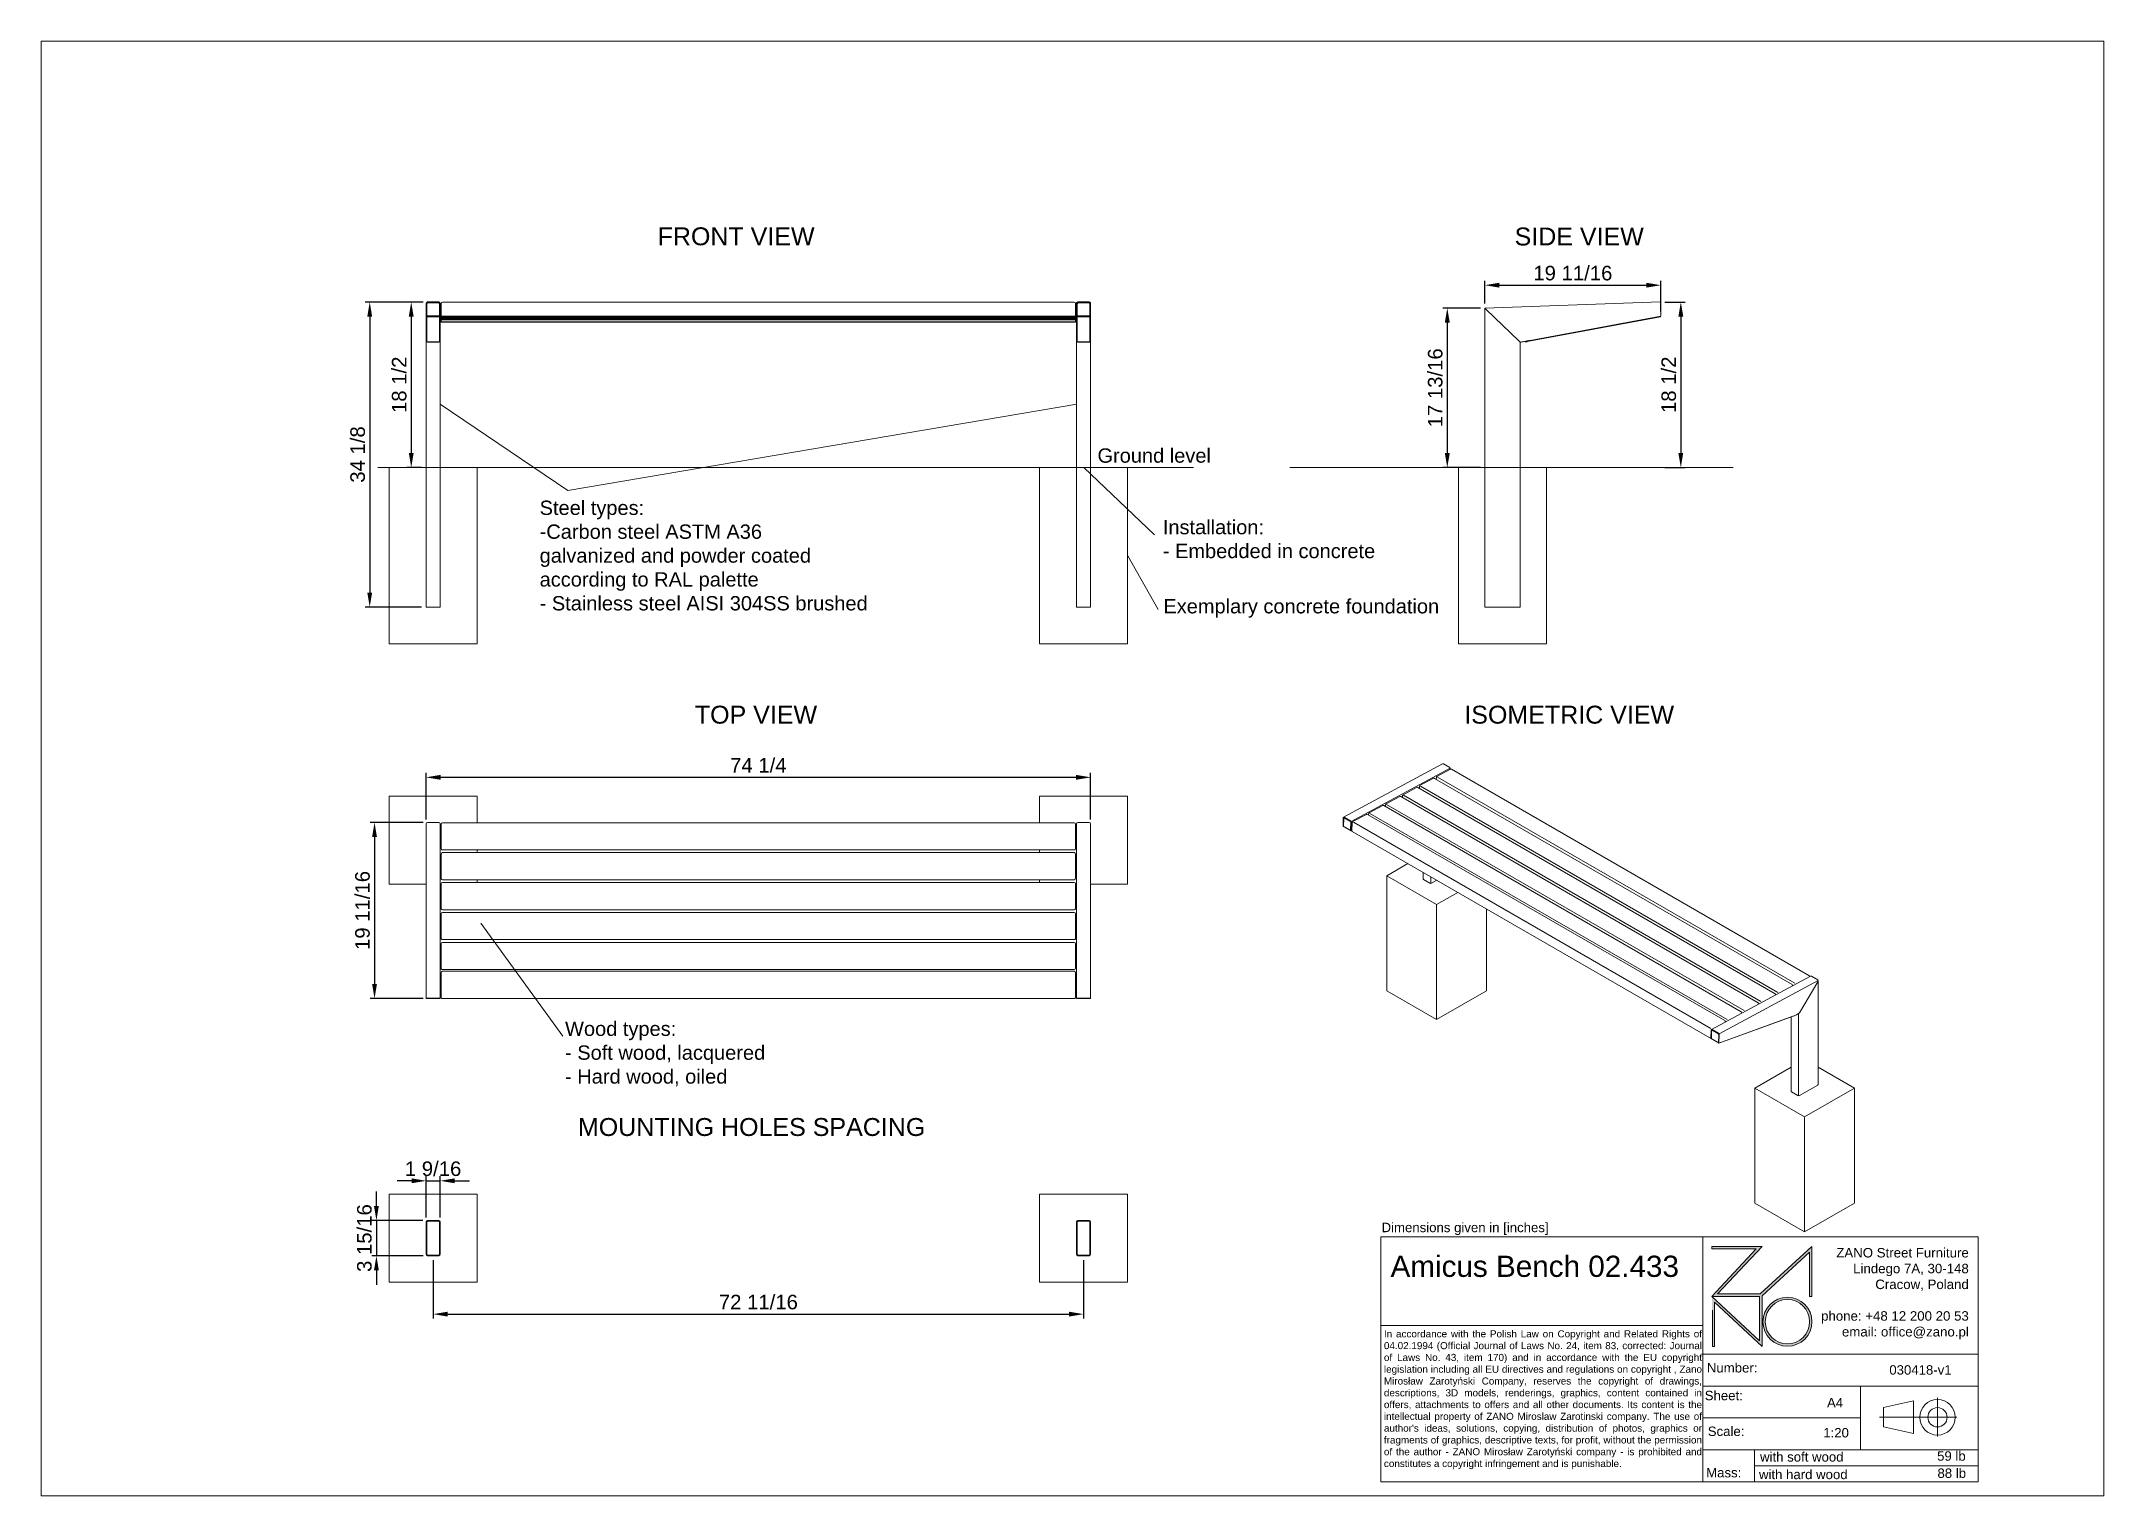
# Paper-space layout 'US' of a CAD drawing. Header units: inches. Extents: x -208 to -3, y -9 to 1.
# Drawn here: x -14.87 to -3.35, y -7.17 to 0.95 of the extents above; entities outside this region: 1.
# The model-space entities are those that its viewports show. They can reach past a viewport. Long polylines and large blocks are cut down to what shows.
import ezdxf

# ---------------------------------------------------------------- set-up
doc = ezdxf.new("R2010")
doc.units = ezdxf.units.IN
doc.header["$PDSIZE"] = -1
doc.linetypes.add('HIDDEN', pattern=[1.905, 1.27, -0.635])
for name, color, linetype, lineweight in [('ZANO_O', 10, 'Continuous', 0), ('ZANO_R', 7, 'Continuous', 0), ('ZANO_R_przerywana', 250, 'HIDDEN', 0), ('ZANO_W', 1, 'Continuous', 0)]:
    doc.layers.add(name, color=color, linetype=linetype, lineweight=lineweight)
doc.layers.add('ZANO_P', color=7, linetype='Continuous', lineweight=0, true_color=0xffffff)
doc.styles.get("Standard").update_dxf_attribs({"font": 'arial.ttf'})
doc.dimstyles.new('amerykanie', dxfattribs={"dimtxt": 50, "dimasz": 50, "dimexe": 0.5, "dimexo": 0.5, "dimgap": 1, "dimtad": 1, "dimdec": 0, "dimzin": 0, "dimlunit": 5, "dimtxsty": 'Standard', "dimcen": 0.09, "dimclrd": 1, "dimclre": 1, "dimclrt": 1, "dimazin": 0, "dimtfac": 1, "dimtdec": 0, "dimtmove": 0, "dimatfit": 3, "dimfxl": 1, "dimtzin": 0, "dimarcsym": 1})

psp = doc.layouts.new('US')

# ---------------------------------------------------------------- texts
at = {"layer": 'ZANO_O', "attachment_point": 1}
for s, insert, char_height, width in [('{\\fArial|b0|i0|c238|p34;FRONT VIEW}', (-11.423, -0.087), 0.1, 1.04774), ('SIDE VIEW', (-6.636, -0.088), 0.1, 1.0012), ('Ground level', (-8.966, -1.322), 0.08, 0.78457), ('\\pxql;Steel types:\\P-Carbon steel ASTM A36\\Pgalvanized and powder coated\\Paccording to RAL palette\\P- Stainless steel AISI 304SS brushed', (-12.082, -1.614), 0.08, 1.93979), ('\\pxql;Installation:\\P- Embedded in concrete', (-8.601, -1.722), 0.08, 1.81828), ('\\pxql;Exemplary concrete foundation', (-8.598, -2.164), 0.08, 1.68642), ('TOP VIEW', (-11.215, -2.76), 0.1, 0.86231), ('ISOMETRIC VIEW', (-6.917, -2.76), 0.1, 1.49258), ('\\pxql;Wood types:\\P- Soft wood, lacquered\\P- Hard wood, oiled', (-11.94, -4.525), 0.08, 1.37907), ('MOUNTING HOLES SPACING', (-11.868, -5.064), 0.1, 2.09064)]:
    psp.add_mtext(s, dxfattribs=dict(at, insert=insert, char_height=char_height, width=width))
at = {"layer": 'ZANO_R', "attachment_point": 1}
for s, insert, char_height, width in [('Dimensions given in [inches]', (-7.379, -5.649), 0.05269, 1.79436), ('\\pxql;Amicus Bench 02.433', (-7.329, -5.833), 0.11856, 1.7443), ('\\pxqr;ZANO Street Furniture\\PLindego 7A, 30-148\\PCracow, Poland\\P\\Pphone: +48 12 200 20 53\\Pemail: office@zano.pl', (-5.149, -5.79), 0.05298, 1.04998), ("\\pxqj;In accordance with the Polish Law on Copyright and Related Rights of 04.02.1994 (Official Journal of Laws No. 24, item 83, corrected: Journal of Laws No. 43, item 170) and in accordance with the EU copyright legislation including all EU directives and regulations on copyright , Zano Mirosław Zarotyński Company, reserves the copyright of drawings, descriptions, 3D models, renderings, graphics, content contained in offers, attachments to offers and all other documents. Its content is the intellectual property of ZANO Miroslaw Zarotinski company. The use of author's ideas, solutions, copying, distribution of photos, graphics or fragments of graphics, descriptive texts, for profit, without the permission of the author - ZANO Mirosław Zarotyński company - is prohibited and constitutes a copyright infringement and is punishable.", (-7.366, -6.25), 0.039516, 1.77136), ('Number:', (-5.562, -6.433), 0.0527, 254.32319), ('030418-v1', (-4.543, -6.445), 0.0527, 0.49653), ('Sheet:', (-5.574, -6.588), 0.0527, 254.32319), ('A4', (-4.891, -6.628), 0.0527, 0.18637), ('Scale:', (-5.557, -6.788), 0.0527, 254.32319), ('1:20', (-4.912, -6.796), 0.0527, 0.20756), ('Mass:', (-5.566, -7.019), 0.0527, 254.32319), ('with hard wood', (-5.271, -7.029), 0.05269, 0.89713), ('with soft wood', (-5.265, -6.931), 0.05269, 1.21824), ('59 lb', (-4.276, -6.926), 0.0527, 0.22908), ('88 lb', (-4.274, -7.022), 0.0527, 0.22731)]:
    psp.add_mtext(s, dxfattribs=dict(at, insert=insert, char_height=char_height, width=width))

msp = doc.modelspace()

# ---------------------------------------------------------------- blocks, each defined once
blk = doc.blocks.new('*D355')
at = {"layer": 'Defpoints', "color": 0}
for p in [(9.67, 111.58), (7.85, 93.07), (9.51, 93.07)]:
    blk.add_point(p, dxfattribs=at)
at = {"layer": 'ZANO_W', "color": 1, "lineweight": -2}
for p, q in [((9.17, 111.58), (7.35, 111.58)), ((7.85, 109.96), (7.85, 94.7)), ((9.01, 93.07), (7.35, 93.07))]:
    blk.add_line(p, q, dxfattribs=at)
at = {"layer": 'ZANO_W', "color": 1}
for points in [[(8.12, 109.96), (7.58, 109.96), (7.85, 111.58)], [(7.58, 94.7), (8.12, 94.7), (7.85, 93.07)]]:
    blk.add_solid(points, dxfattribs=at)
at = {"layer": 'ZANO_W', "color": 1, "insert": (6.51, 102.33), "char_height": 1.625, "attachment_point": 5, "rotation": 90}
blk.add_mtext('18 1/2', dxfattribs=at)
blk = doc.blocks.new('*D356')
at = {"layer": 'Defpoints', "color": 0}
for p in [(9.67, 111.58), (3.21, 77.49), (9.51, 77.49)]:
    blk.add_point(p, dxfattribs=at)
at = {"layer": 'ZANO_W', "color": 1, "lineweight": -2}
for p, q in [((9.17, 111.58), (2.71, 111.58)), ((3.21, 109.96), (3.21, 79.11)), ((9.01, 77.49), (2.71, 77.49))]:
    blk.add_line(p, q, dxfattribs=at)
at = {"layer": 'ZANO_W', "color": 1}
for points in [[(3.48, 109.96), (2.94, 109.96), (3.21, 111.58)], [(2.94, 79.11), (3.48, 79.11), (3.21, 77.49)]]:
    blk.add_solid(points, dxfattribs=at)
at = {"layer": 'ZANO_W', "color": 1, "insert": (1.87, 94.54), "char_height": 1.625, "attachment_point": 5, "rotation": 90}
blk.add_mtext('34 1/8', dxfattribs=at)
blk = doc.blocks.new('*D357')
at = {"layer": 'Defpoints', "color": 0}
for p in [(147.45, 113.46), (127.79, 110.9), (147.45, 110.01)]:
    blk.add_point(p, dxfattribs=at)
at = {"layer": 'ZANO_W', "color": 1, "lineweight": -2}
for p, q in [((127.79, 111.4), (127.79, 113.96)), ((129.41, 113.46), (145.83, 113.46)), ((147.45, 110.51), (147.45, 113.96))]:
    blk.add_line(p, q, dxfattribs=at)
at = {"layer": 'ZANO_W', "color": 1}
for points in [[(129.41, 113.73), (129.41, 113.19), (127.79, 113.46)], [(145.83, 113.19), (145.83, 113.73), (147.45, 113.46)]]:
    blk.add_solid(points, dxfattribs=at)
at = {"layer": 'ZANO_W', "color": 1, "insert": (137.62, 114.8), "char_height": 1.625, "attachment_point": 5}
blk.add_mtext('19 11/16', dxfattribs=at)
blk = doc.blocks.new('*D358')
at = {"layer": 'Defpoints', "color": 0}
for p in [(127.79, 110.9), (123.59, 93.07), (127.79, 93.07)]:
    blk.add_point(p, dxfattribs=at)
at = {"layer": 'ZANO_W', "color": 1, "lineweight": -2}
for p, q in [((127.29, 110.9), (123.09, 110.9)), ((123.59, 109.27), (123.59, 94.7)), ((127.29, 93.07), (123.09, 93.07))]:
    blk.add_line(p, q, dxfattribs=at)
at = {"layer": 'ZANO_W', "color": 1}
for points in [[(123.87, 109.27), (123.32, 109.27), (123.59, 110.9)], [(123.32, 94.7), (123.87, 94.7), (123.59, 93.07)]]:
    blk.add_solid(points, dxfattribs=at)
at = {"layer": 'ZANO_W', "color": 1, "insert": (122.25, 101.99), "char_height": 1.625, "attachment_point": 5, "rotation": 90}
blk.add_mtext('17 13/16', dxfattribs=at)
blk = doc.blocks.new('*D359')
at = {"layer": 'Defpoints', "color": 0}
for p in [(147.4, 111.58), (147.4, 93.07), (149.68, 93.07)]:
    blk.add_point(p, dxfattribs=at)
at = {"layer": 'ZANO_W', "color": 1, "lineweight": -2}
for p, q in [((147.9, 111.58), (150.18, 111.58)), ((149.68, 109.96), (149.68, 94.7)), ((147.9, 93.07), (150.18, 93.07))]:
    blk.add_line(p, q, dxfattribs=at)
at = {"layer": 'ZANO_W', "color": 1}
for points in [[(149.95, 109.96), (149.41, 109.96), (149.68, 111.58)], [(149.41, 94.7), (149.95, 94.7), (149.68, 93.07)]]:
    blk.add_solid(points, dxfattribs=at)
at = {"layer": 'ZANO_W', "color": 1, "insert": (148.34, 102.33), "char_height": 1.625, "attachment_point": 5, "rotation": 90}
blk.add_mtext('18 1/2', dxfattribs=at)
blk = doc.blocks.new('*D360')
at = {"layer": 'Defpoints', "color": 0}
for p in [(83.75, 58.46), (9.51, 53.25), (83.75, 53.25)]:
    blk.add_point(p, dxfattribs=at)
at = {"layer": 'ZANO_W', "color": 1, "lineweight": -2}
for p, q in [((9.51, 53.75), (9.51, 58.96)), ((11.13, 58.46), (82.12, 58.46)), ((83.75, 53.75), (83.75, 58.96))]:
    blk.add_line(p, q, dxfattribs=at)
at = {"layer": 'ZANO_W', "color": 1}
for points in [[(11.13, 58.73), (11.13, 58.19), (9.51, 58.46)], [(82.12, 58.19), (82.12, 58.73), (83.75, 58.46)]]:
    blk.add_solid(points, dxfattribs=at)
at = {"layer": 'ZANO_W', "color": 1, "insert": (46.63, 59.8), "char_height": 1.625, "attachment_point": 5}
blk.add_mtext('74 1/4', dxfattribs=at)
blk = doc.blocks.new('*D361')
at = {"layer": 'Defpoints', "color": 0}
for p in [(9.67, 53.41), (3.75, 33.74), (9.67, 33.74)]:
    blk.add_point(p, dxfattribs=at)
at = {"layer": 'ZANO_W', "color": 1, "lineweight": -2}
for p, q in [((9.17, 53.41), (3.25, 53.41)), ((3.75, 51.79), (3.75, 35.37)), ((9.17, 33.74), (3.25, 33.74))]:
    blk.add_line(p, q, dxfattribs=at)
at = {"layer": 'ZANO_W', "color": 1}
for points in [[(4.02, 51.79), (3.48, 51.79), (3.75, 53.41)], [(3.48, 35.37), (4.02, 35.37), (3.75, 33.74)]]:
    blk.add_solid(points, dxfattribs=at)
at = {"layer": 'ZANO_W', "color": 1, "insert": (2.41, 43.58), "char_height": 1.625, "attachment_point": 5, "rotation": 90}
blk.add_mtext('19 11/16', dxfattribs=at)
blk = doc.blocks.new('*D362')
at = {"layer": 'Defpoints', "color": 0}
for p in [(10.3, 5), (82.96, 5), (82.96, -1.53)]:
    blk.add_point(p, dxfattribs=at)
at = {"layer": 'ZANO_W', "color": 1, "lineweight": -2}
for p, q in [((10.3, 4.5), (10.3, -2.03)), ((82.96, 4.5), (82.96, -2.03)), ((11.92, -1.53), (81.34, -1.53))]:
    blk.add_line(p, q, dxfattribs=at)
at = {"layer": 'ZANO_W', "color": 1}
for points in [[(11.92, -1.26), (11.92, -1.8), (10.3, -1.53)], [(81.34, -1.8), (81.34, -1.26), (82.96, -1.53)]]:
    blk.add_solid(points, dxfattribs=at)
at = {"layer": 'ZANO_W', "color": 1, "insert": (46.63, -0.19), "char_height": 1.625, "attachment_point": 5}
blk.add_mtext('72 11/16', dxfattribs=at)
blk = doc.blocks.new('*D363')
at = {"layer": 'Defpoints', "color": 0}
for p in [(11.09, 13.37), (9.51, 8.78), (11.09, 8.78)]:
    blk.add_point(p, dxfattribs=at)
at = {"layer": 'ZANO_W', "color": 1, "lineweight": -2}
for p, q in [((9.51, 9.28), (9.51, 13.87)), ((11.09, 9.28), (11.09, 13.87)), ((7.88, 13.37), (6.26, 13.37)), ((9.51, 13.37), (11.09, 13.37)), ((12.71, 13.37), (14.34, 13.37))]:
    blk.add_line(p, q, dxfattribs=at)
at = {"layer": 'ZANO_W', "color": 1}
for points in [[(7.88, 13.1), (7.88, 13.64), (9.51, 13.37)], [(12.71, 13.64), (12.71, 13.1), (11.09, 13.37)]]:
    blk.add_solid(points, dxfattribs=at)
at = {"layer": 'ZANO_W', "color": 1, "insert": (10.29, 14.71), "char_height": 1.625, "attachment_point": 5}
blk.add_mtext('1 9/16', dxfattribs=at)
blk = doc.blocks.new('*D364')
at = {"layer": 'Defpoints', "color": 0}
for p in [(9.66, 8.94), (3.96, 5), (9.67, 5)]:
    blk.add_point(p, dxfattribs=at)
at = {"layer": 'ZANO_W', "color": 1, "lineweight": -2}
for p, q in [((3.96, 10.56), (3.96, 12.19)), ((9.16, 8.94), (3.46, 8.94)), ((3.96, 8.94), (3.96, 5)), ((9.17, 5), (3.46, 5)), ((3.96, 3.37), (3.96, 1.75))]:
    blk.add_line(p, q, dxfattribs=at)
at = {"layer": 'ZANO_W', "color": 1}
for points in [[(3.69, 10.56), (4.23, 10.56), (3.96, 8.94)], [(4.23, 3.37), (3.69, 3.37), (3.96, 5)]]:
    blk.add_solid(points, dxfattribs=at)
at = {"layer": 'ZANO_W', "color": 1, "insert": (2.62, 6.97), "char_height": 1.625, "attachment_point": 5, "rotation": 90}
blk.add_mtext('3 15/16', dxfattribs=at)

# ---------------------------------------------------------------- dimensions: what is measured, and where the dimension line sits
at = {"layer": 'ZANO_W'}
for base, p1, p2, picture, middle in [((147.45319, 113.45668), (127.78566, 110.89883), (147.45319, 110.00835), '*D357', (137.61942, 114.79689)), ((83.74879, 58.4593), (9.50982, 53.25271), (83.74879, 53.25271), '*D360', (46.62931, 59.79951)), ((82.96111, -1.52812), (10.29751, 4.99681), (82.96111, 4.99681), '*D362', (46.62931, -0.18791))]:
    dim = msp.add_linear_dim(base=base, p1=p1, p2=p2, dimstyle='amerykanie', override={"dimtxt": 1.625, "dimasz": 1.625, "dimgap": 0.5, "dimdec": 4, "dimaunit": 1, "dimadec": 1, "dimtdec": 4, "dimtmove": 1, "dimfrac": 2, "dimarcsym": 0}, dxfattribs=at)
    dim.commit()
    dim.dimension.update_dxf_attribs({"geometry": picture, "text_midpoint": middle})
for base, p1, p2, picture, middle in [((3.21151, 77.48972), (9.66736, 111.58372), (9.50982, 77.48972), '*D356', (1.87074, 94.53672)), ((7.85081, 93.07321), (9.66736, 111.58372), (9.50982, 93.07321), '*D355', (6.51059, 102.32846)), ((123.59432, 93.07321), (127.78566, 110.89883), (127.78566, 93.07321), '*D358', (122.25356, 101.98602)), ((149.68082, 93.07321), (147.39817, 111.58372), (147.39817, 93.07321), '*D359', (148.34061, 102.32846)), ((3.75062, 33.74412), (9.66736, 53.41024), (9.66736, 33.74412), '*D361', (2.41041, 43.57718))]:
    dim = msp.add_linear_dim(base=base, p1=p1, p2=p2, angle=90, dimstyle='amerykanie', override={"dimtxt": 1.625, "dimasz": 1.625, "dimgap": 0.5, "dimdec": 4, "dimaunit": 1, "dimadec": 1, "dimtdec": 4, "dimtmove": 1, "dimfrac": 2, "dimarcsym": 0}, dxfattribs=at)
    dim.commit()
    dim.dimension.update_dxf_attribs({"geometry": picture, "text_midpoint": middle})
dim = msp.add_linear_dim(base=(11.08519, 13.36957), p1=(9.50987, 8.78134), p2=(11.08519, 8.78134), dimstyle='amerykanie', override={"dimtxt": 1.625, "dimasz": 1.625, "dimgap": 0.5, "dimdec": 4, "dimaunit": 1, "dimadec": 1, "dimtdec": 4, "dimtmove": 1, "dimfrac": 2, "dimarcsym": 0}, dxfattribs=at)
dim.commit()
dim.dimension.update_dxf_attribs({"geometry": '*D363', "text_midpoint": (10.28515, 13.36957), "dimtype": 160})
dim = msp.add_linear_dim(base=(3.95644, 4.99681), p1=(9.66381, 8.93522), p2=(9.66736, 4.99681), angle=90, dimstyle='amerykanie', override={"dimtxt": 1.625, "dimasz": 1.625, "dimgap": 0.5, "dimdec": 4, "dimaunit": 1, "dimadec": 1, "dimtdec": 4, "dimtmove": 1, "dimfrac": 2, "dimarcsym": 0}, dxfattribs=at)
dim.commit()
dim.dimension.update_dxf_attribs({"geometry": '*D364', "text_midpoint": (3.95644, 6.96602), "dimtype": 160})

# ---------------------------------------------------------------- linework, layer by layer
at = {"layer": 'ZANO_R'}
for p, q in [((9.50982, 111.42628), (9.50982, 110.00835)), ((9.5886, 111.42628), (9.5886, 110.00835)), ((9.5886, 111.33181), (9.5886, 110.04867)), ((10.92765, 111.58372), (9.66736, 111.58372)), ((10.92765, 111.505), (9.66736, 111.505)), ((10.83313, 111.505), (9.76188, 111.505)), ((11.00642, 110.00835), (11.00642, 111.42628)), ((11.00642, 110.04867), (11.00642, 111.33181)), ((11.08519, 110.00835), (11.08519, 111.42628)), ((11.18365, 110.00382), (11.18365, 111.42078)), ((81.91743, 111.57832), (11.34119, 111.57832)), ((11.34119, 111.57822), (11.34119, 111.57832)), ((81.91743, 111.57832), (81.91743, 111.57822)), ((82.07497, 111.42078), (82.07497, 110.00382)), ((82.17343, 111.42628), (82.17343, 110.00835)), ((82.2522, 111.42628), (82.2522, 110.00835)), ((82.2522, 111.33181), (82.2522, 110.04867)), ((83.59126, 111.58372), (82.33097, 111.58372)), ((83.59126, 111.505), (82.33097, 111.505)), ((83.49674, 111.505), (82.42549, 111.505)), ((83.67003, 110.00835), (83.67003, 111.42628)), ((83.67003, 110.04867), (83.67003, 111.33181)), ((83.74879, 110.00835), (83.74879, 111.42628)), ((147.39817, 111.58372), (127.78566, 110.89883)), ((127.78566, 110.89883), (127.78566, 93.07321)), ((131.56653, 107.24769), (127.9432, 110.7467)), ((147.40367, 111.42628), (147.45319, 110.00835)), ((9.5886, 110.00835), (9.50982, 110.00835)), ((9.50982, 107.29202), (9.50982, 110.00835)), ((9.5886, 110.04867), (11.00642, 110.04867)), ((9.5886, 110.04593), (11.00642, 110.04593)), ((9.5886, 109.99522), (9.5886, 110.00835)), ((9.5886, 109.91777), (9.5886, 109.99522)), ((11.00642, 109.99522), (9.5886, 109.99522)), ((11.00642, 109.91777), (9.5886, 109.91777)), ((9.5886, 109.91777), (9.5886, 107.15464)), ((11.08519, 110.00835), (11.00642, 110.00835)), ((11.00642, 110.00835), (11.00642, 109.99522)), ((11.00642, 109.91777), (11.00642, 109.99522)), ((11.00642, 107.15464), (11.00642, 109.91777)), ((11.08519, 107.29202), (11.08519, 110.00835)), ((11.18365, 109.98183), (11.18365, 110.00382)), ((11.18365, 109.91697), (11.18365, 109.98183)), ((82.07497, 109.98183), (11.18365, 109.98183)), ((11.18365, 109.89361), (11.18365, 109.91697)), ((11.18365, 109.80014), (11.18365, 109.89361)), ((11.18365, 109.77678), (11.18365, 109.80014)), ((11.18365, 109.68331), (11.18365, 109.77678)), ((11.18365, 109.65994), (11.18365, 109.68331)), ((11.18365, 109.65994), (11.18365, 109.58847)), ((11.18365, 109.58847), (82.07497, 109.58847)), ((11.18365, 109.58847), (11.18365, 109.35231)), ((11.18365, 109.35231), (82.07497, 109.35231)), ((11.18365, 109.35231), (11.18365, 109.33032)), ((11.34119, 110.00931), (81.91743, 110.00931)), ((11.34119, 109.91148), (81.91743, 109.91148)), ((11.34119, 109.8991), (81.91743, 109.8991)), ((11.34119, 109.79464), (81.91743, 109.79464)), ((11.34119, 109.78227), (81.91743, 109.78227)), ((11.34119, 109.67781), (81.91743, 109.67781)), ((81.91743, 109.66544), (11.34119, 109.66544)), ((81.91743, 109.32482), (11.34119, 109.32482)), ((82.07497, 109.98183), (82.07497, 110.00382)), ((82.07497, 109.91697), (82.07497, 109.98183)), ((82.07497, 109.91697), (82.07497, 109.89361)), ((82.07497, 109.80014), (82.07497, 109.89361)), ((82.07497, 109.80014), (82.07497, 109.77678)), ((82.07497, 109.68331), (82.07497, 109.77678)), ((82.07497, 109.68331), (82.07497, 109.65994)), ((82.07497, 109.58847), (82.07497, 109.65994)), ((82.07497, 109.58847), (82.07497, 109.35231)), ((82.07497, 109.35231), (82.07497, 109.33032)), ((82.2522, 110.00835), (82.17343, 110.00835)), ((82.17343, 107.29202), (82.17343, 110.00835)), ((82.2522, 110.04867), (83.67003, 110.04867)), ((82.2522, 110.04593), (83.67003, 110.04593)), ((82.2522, 109.99522), (82.2522, 110.00835)), ((82.2522, 109.91777), (82.2522, 109.99522)), ((83.67003, 109.99522), (82.2522, 109.99522)), ((83.67003, 109.91777), (82.2522, 109.91777)), ((82.2522, 109.91777), (82.2522, 107.15464)), ((83.74879, 110.00835), (83.67003, 110.00835)), ((83.67003, 110.00835), (83.67003, 109.99522)), ((83.67003, 109.91777), (83.67003, 109.99522)), ((83.67003, 107.15464), (83.67003, 109.91777)), ((83.74879, 107.29202), (83.74879, 110.00835)), ((147.39687, 109.91777), (132.52795, 107.15464)), ((132.83612, 107.29202), (147.45319, 110.00835)), ((147.39687, 109.91777), (147.38248, 109.99522)), ((9.50982, 107.29202), (9.50982, 107.24769)), ((9.50982, 107.24769), (9.50982, 93.07321)), ((9.66736, 107.09792), (10.92765, 107.09792)), ((10.92765, 107.09556), (9.66736, 107.09556)), ((9.8249, 107.11147), (10.77012, 107.11147)), ((11.08519, 107.29202), (11.08519, 107.24769)), ((11.08519, 107.24769), (11.08519, 93.07321)), ((82.17343, 107.29202), (82.17343, 107.24769)), ((82.17343, 107.24769), (82.17343, 93.07321)), ((82.33097, 107.09792), (83.59126, 107.09792)), ((83.59126, 107.09556), (82.33097, 107.09556)), ((82.4885, 107.11147), (83.43372, 107.11147)), ((83.74879, 107.29202), (83.74879, 107.24769)), ((83.74879, 107.24769), (83.74879, 93.07321)), ((131.79159, 107.09792), (131.72407, 107.09556)), ((131.72407, 107.09556), (131.72407, 93.07321)), ((132.29563, 107.11147), (132.28123, 107.18891)), ((95.24332, 93.07321), (4.13394, 93.07321)), ((5.3745, 93.07321), (15.22052, 93.07321)), ((15.22052, 93.07321), (5.3745, 93.07321)), ((9.50982, 93.07321), (9.66736, 93.07321)), ((9.66736, 93.07321), (9.50982, 93.07321)), ((9.66736, 93.07321), (10.92765, 93.07321)), ((10.92765, 93.07321), (11.08519, 93.07321)), ((11.08519, 93.07321), (10.92765, 93.07321)), ((78.0381, 93.07321), (87.88412, 93.07321)), ((87.88412, 93.07321), (78.0381, 93.07321)), ((82.17343, 93.07321), (82.33097, 93.07321)), ((82.33097, 93.07321), (82.17343, 93.07321)), ((82.33097, 93.07321), (83.59126, 93.07321)), ((83.59126, 93.07321), (83.74879, 93.07321)), ((83.74879, 93.07321), (83.59126, 93.07321)), ((155.54206, 93.07321), (106.01694, 93.07321)), ((124.83185, 93.07321), (134.67787, 93.07321)), ((134.67787, 93.07321), (124.83185, 93.07321)), ((127.78566, 93.07321), (127.9432, 93.07321)), ((127.9432, 93.07321), (127.78566, 93.07321)), ((127.9432, 93.07321), (131.56653, 93.07321)), ((131.56653, 93.07321), (131.72407, 93.07321)), ((131.72407, 93.07321), (131.56653, 93.07321)), ((9.50982, 77.48972), (9.66736, 77.48972)), ((9.66736, 77.48972), (9.50982, 77.48972)), ((123.07417, 59.95023), (112.00375, 54.00583)), ((123.161, 59.95677), (123.87393, 59.54521)), ((123.91367, 59.46721), (112.84325, 53.52281)), ((122.05717, 58.3491), (120.54312, 57.53611)), ((162.10376, 35.2996), (122.1798, 58.34721)), ((122.36933, 58.44506), (122.36327, 58.24129)), ((123.94973, 59.36533), (122.43568, 58.55235)), ((162.41717, 35.44313), (122.49321, 58.49073)), ((123.87393, 59.34294), (123.85808, 59.31612)), ((123.91084, 59.34445), (123.91084, 59.46466)), ((163.99632, 36.31584), (124.07236, 59.36345)), ((116.37949, 55.3004), (114.86544, 54.48741)), ((116.69165, 55.39635), (116.68559, 55.19259)), ((118.27205, 56.31663), (116.758, 55.50364)), ((156.73949, 32.39442), (116.81553, 55.44203)), ((158.31863, 33.26714), (118.39468, 56.31474)), ((118.58421, 56.41259), (118.57815, 56.20883)), ((120.16461, 57.33286), (118.65056, 56.51988)), ((158.63205, 33.41066), (118.70809, 56.45827)), ((160.2112, 34.28337), (120.28724, 57.33098)), ((120.47677, 57.42882), (120.47071, 57.22506)), ((160.52461, 34.42689), (120.60065, 57.4745)), ((9.50982, 33.79223), (9.50982, 53.25271)), ((9.66736, 53.41024), (10.92765, 53.41024)), ((11.08519, 33.79223), (11.08519, 53.25271)), ((11.18365, 50.55962), (11.18365, 53.23611)), ((81.91743, 53.39365), (11.34119, 53.39365)), ((11.34119, 53.39355), (11.34119, 53.39365)), ((81.91743, 53.39365), (81.91743, 53.39355)), ((82.07497, 53.23611), (82.07497, 50.55962)), ((82.17343, 33.79223), (82.17343, 53.25271)), ((82.33097, 53.41024), (83.59126, 53.41024)), ((83.74879, 33.79223), (83.74879, 53.25271)), ((111.97426, 53.94624), (111.94625, 53.00384)), ((111.99081, 52.97811), (111.94625, 53.00384)), ((112.01882, 53.92052), (111.99081, 52.97811)), ((112.01695, 53.85773), (111.99161, 53.00491)), ((111.99161, 53.00491), (112.79365, 52.5419)), ((112.07883, 53.93909), (112.04939, 53.92328)), ((112.77786, 53.53555), (112.06493, 53.94711)), ((112.77941, 53.58787), (112.06649, 53.99943)), ((112.72439, 53.56642), (112.1184, 53.91625)), ((112.79285, 52.5151), (112.82086, 53.45751)), ((112.79365, 52.5419), (112.81899, 53.39472)), ((112.83741, 52.48938), (112.86542, 53.43178)), ((112.97332, 53.39975), (112.94533, 52.45799)), ((114.55372, 54.32003), (113.03967, 53.50704)), ((153.02116, 30.39782), (113.0972, 53.44543)), ((154.60031, 31.27053), (114.67635, 54.31814)), ((114.79909, 54.38012), (114.79521, 54.24953)), ((154.84692, 31.37819), (114.92297, 54.4258)), ((156.42607, 32.2509), (116.50212, 55.29851)), ((112.01981, 52.98863), (111.99081, 52.97811)), ((112.02266, 52.93733), (112.0294, 52.98309)), ((112.82471, 52.47432), (112.02266, 52.93733)), ((112.83741, 52.48938), (112.79285, 52.5151)), ((112.94713, 52.51873), (112.82471, 52.47432)), ((112.82471, 52.47432), (112.82775, 52.49496)), ((112.94745, 52.52929), (112.83741, 52.48938)), ((112.98224, 52.40642), (152.9062, 29.35881)), ((11.18365, 50.51839), (11.18365, 50.55962)), ((11.18365, 47.21402), (11.18365, 49.8905)), ((81.91743, 50.36095), (11.34119, 50.36095)), ((81.91743, 50.04804), (11.34119, 50.04804)), ((11.34119, 50.04804), (11.34119, 50.04794)), ((15.22052, 50.04804), (15.22052, 50.36095)), ((78.0381, 50.36095), (78.0381, 50.04804)), ((81.91743, 50.04794), (81.91743, 50.04804)), ((82.07497, 50.55962), (82.07497, 50.51839)), ((82.07497, 49.8905), (82.07497, 47.21402)), ((11.08519, 46.51803), (11.18365, 46.51803)), ((11.18365, 47.17278), (11.18365, 47.21402)), ((11.18365, 43.86841), (11.18365, 46.5449)), ((11.34119, 47.01534), (81.91743, 47.01534)), ((81.91743, 46.70243), (11.34119, 46.70243)), ((11.34119, 46.70243), (11.34119, 46.70234)), ((15.22052, 46.70243), (15.22052, 47.01534)), ((78.0381, 47.01534), (78.0381, 46.70243)), ((81.91743, 46.70234), (81.91743, 46.70243)), ((82.07497, 47.21402), (82.07497, 47.17278)), ((82.07497, 46.5449), (82.07497, 43.86841)), ((82.07497, 46.51803), (82.17343, 46.51803)), ((120.89619, 47.8378), (120.89619, 47.0778)), ((120.9331, 47.02635), (121.64603, 46.61479)), ((121.82426, 46.61479), (122.4195, 46.95841)), ((11.18365, 43.82718), (11.18365, 43.86841)), ((82.07497, 43.86841), (82.07497, 43.82718)), ((11.18365, 40.5228), (11.18365, 43.19929)), ((11.34119, 43.66974), (81.91743, 43.66974)), ((81.91743, 43.35683), (11.34119, 43.35683)), ((11.34119, 43.35683), (11.34119, 43.35673)), ((81.91743, 43.35673), (81.91743, 43.35683)), ((82.07497, 43.19929), (82.07497, 40.5228)), ((11.18365, 40.48157), (11.18365, 40.5228)), ((11.18365, 37.1772), (11.18365, 39.85368)), ((11.34119, 40.32413), (81.91743, 40.32413)), ((81.91743, 40.01122), (11.34119, 40.01122)), ((11.34119, 40.01122), (11.34119, 40.01112)), ((81.91743, 40.01112), (81.91743, 40.01122)), ((82.07497, 40.5228), (82.07497, 40.48157)), ((82.07497, 39.85368), (82.07497, 37.1772)), ((11.18365, 37.13596), (11.18365, 37.1772)), ((11.34119, 36.97852), (81.91743, 36.97852)), ((82.07497, 37.1772), (82.07497, 37.13596)), ((11.18365, 33.94967), (11.18365, 36.62616)), ((81.91743, 36.78369), (11.34119, 36.78369)), ((11.34119, 36.78369), (11.34119, 36.7836)), ((81.91743, 36.7836), (81.91743, 36.78369)), ((82.07497, 36.62616), (82.07497, 33.94967)), ((164.17891, 36.22097), (153.1085, 30.27657)), ((165.01841, 35.73795), (153.94799, 29.79355)), ((162.16532, 35.13974), (162.16672, 35.18671)), ((164.97867, 35.61368), (162.929, 32.14476)), ((164.05788, 36.15598), (164.05928, 36.20295)), ((164.26574, 36.22751), (164.97867, 35.81594)), ((165.01558, 24.12022), (165.01558, 35.73539)), ((9.50982, 33.79223), (9.50982, 33.74272)), ((9.5886, 33.74272), (9.50982, 33.74272)), ((9.5886, 33.79223), (9.5886, 33.74272)), ((9.5886, 33.78893), (9.5886, 33.74412)), ((9.5886, 33.74412), (11.00642, 33.74412)), ((10.92765, 33.79773), (9.66736, 33.79773)), ((10.92765, 33.79498), (9.66736, 33.79498)), ((10.83313, 33.79498), (9.76188, 33.79498)), ((11.00642, 33.74272), (11.00642, 33.79223)), ((11.00642, 33.74412), (11.00642, 33.78893)), ((11.08519, 33.74272), (11.00642, 33.74272)), ((11.08519, 33.74272), (11.08519, 33.79223)), ((11.18365, 33.90019), (11.18365, 33.94967)), ((11.34119, 33.74275), (81.91743, 33.74275)), ((82.07497, 33.94967), (82.07497, 33.90019)), ((82.17343, 33.79223), (82.17343, 33.74272)), ((82.2522, 33.74272), (82.17343, 33.74272)), ((82.2522, 33.79223), (82.2522, 33.74272)), ((82.2522, 33.78893), (82.2522, 33.74412)), ((82.2522, 33.74412), (83.67003, 33.74412)), ((83.59126, 33.79773), (82.33097, 33.79773)), ((83.59126, 33.79498), (82.33097, 33.79498)), ((83.49674, 33.79498), (82.42549, 33.79498)), ((83.67003, 33.74272), (83.67003, 33.79223)), ((83.67003, 33.74412), (83.67003, 33.78893)), ((83.74879, 33.74272), (83.67003, 33.74272)), ((83.74879, 33.74272), (83.74879, 33.79223)), ((158.3802, 33.10727), (158.3816, 33.15424)), ((160.27276, 34.12351), (160.27416, 34.17048)), ((153.079, 30.21698), (153.05099, 29.27457)), ((153.12356, 30.19125), (153.09555, 29.24885)), ((153.12169, 30.12847), (153.09635, 29.27565)), ((153.18358, 30.20982), (153.15414, 30.19402)), ((153.8826, 29.80629), (153.16967, 30.21785)), ((153.88416, 29.85861), (153.17123, 30.27017)), ((153.82913, 29.83715), (153.22314, 30.18698)), ((162.34058, 31.79574), (153.92945, 28.74506)), ((162.21081, 31.75912), (153.94215, 28.76012)), ((154.66188, 31.11067), (154.66327, 31.15764)), ((156.48764, 32.09104), (156.48904, 32.13801)), ((162.00093, 31.67254), (162.00093, 23.34853)), ((162.60889, 31.92912), (162.8376, 32.05193)), ((153.09555, 29.24885), (153.05099, 29.27457)), ((153.12455, 29.25937), (153.09555, 29.24885)), ((153.09635, 29.27565), (153.89839, 28.81264)), ((153.12741, 29.20807), (153.13414, 29.25383)), ((153.92945, 28.74506), (153.12741, 29.20807)), ((153.89759, 28.78584), (153.9256, 29.72824)), ((153.94215, 28.76012), (153.89759, 28.78584)), ((153.89839, 28.81264), (153.92374, 29.66546)), ((153.92945, 28.74506), (153.93249, 28.7657)), ((153.94215, 28.76012), (153.97016, 29.70252)), ((162.03784, 23.29709), (162.75077, 22.88552)), ((162.929, 22.88552), (164.97867, 24.06877)), ((9.50982, 8.77768), (9.50982, 5.15435)), ((9.50982, 5.15435), (9.50982, 8.77768)), ((9.5886, 5.15435), (9.5886, 8.77768)), ((10.92765, 8.93522), (9.66736, 8.93522)), ((9.66736, 8.93522), (10.92765, 8.93522)), ((9.66736, 8.85645), (10.92765, 8.85645)), ((11.00642, 8.77768), (11.00642, 5.15435)), ((11.08519, 5.15435), (11.08519, 8.77768)), ((11.08519, 8.77768), (11.08519, 5.15435)), ((82.17343, 8.77768), (82.17343, 5.15435)), ((82.17343, 5.15435), (82.17343, 8.77768)), ((82.2522, 5.15435), (82.2522, 8.77768)), ((83.59126, 8.93522), (82.33097, 8.93522)), ((82.33097, 8.93522), (83.59126, 8.93522)), ((82.33097, 8.85645), (83.59126, 8.85645)), ((83.67003, 8.77768), (83.67003, 5.15435)), ((83.74879, 5.15435), (83.74879, 8.77768)), ((83.74879, 8.77768), (83.74879, 5.15435)), ((10.92765, 5.07558), (9.66736, 5.07558)), ((9.66736, 4.99681), (10.92765, 4.99681)), ((10.92765, 4.99681), (9.66736, 4.99681)), ((83.59126, 5.07558), (82.33097, 5.07558)), ((82.33097, 4.99681), (83.59126, 4.99681)), ((83.59126, 4.99681), (82.33097, 4.99681))]:
    msp.add_line(p, q, dxfattribs=at)
at = {"layer": 'ZANO_R', "flags": 128}
for points in [[(127.9432, 110.7467), (127.91584, 110.77312), (127.88932, 110.79873), (127.86443, 110.82277), (127.84193, 110.84449), (127.82252, 110.86324), (127.80677, 110.87845), (127.79516, 110.88966), (127.78805, 110.89652), (127.78566, 110.89883)], [(127.78566, 110.89883), (127.78805, 110.89652), (127.79516, 110.88966), (127.80677, 110.87845), (127.82252, 110.86324), (127.84193, 110.84449), (127.86443, 110.82277), (127.88932, 110.79873), (127.91584, 110.77312), (127.9432, 110.7467)], [(147.39817, 111.58372), (147.39828, 111.58069), (147.39859, 111.57173), (147.3991, 111.55718), (147.39978, 111.5376), (147.40062, 111.51375), (147.40157, 111.48653), (147.4026, 111.45699), (147.40367, 111.42628)], [(9.5886, 107.15464), (9.59314, 107.14622), (9.60658, 107.13812), (9.62842, 107.13065), (9.6578, 107.12411), (9.69361, 107.11874), (9.73447, 107.11475), (9.7788, 107.11229), (9.8249, 107.11147)], [(10.77012, 107.11147), (10.81622, 107.11229), (10.86055, 107.11475), (10.9014, 107.11874), (10.93721, 107.12411), (10.96659, 107.13065), (10.98843, 107.13812), (11.00188, 107.14622), (11.00642, 107.15464)], [(82.2522, 107.15464), (82.25674, 107.14622), (82.27019, 107.13812), (82.29202, 107.13065), (82.32141, 107.12411), (82.35722, 107.11874), (82.39807, 107.11475), (82.4424, 107.11229), (82.4885, 107.11147)], [(83.43372, 107.11147), (83.47982, 107.11229), (83.52415, 107.11475), (83.565, 107.11874), (83.60081, 107.12411), (83.6302, 107.13065), (83.65204, 107.13812), (83.66548, 107.14622), (83.67003, 107.15464)], [(131.72407, 107.09556), (131.72167, 107.09787), (131.71457, 107.10473), (131.70296, 107.11594), (131.68721, 107.13115), (131.66779, 107.1499), (131.6453, 107.17162), (131.62041, 107.19566), (131.59389, 107.22127), (131.56653, 107.24769)], [(131.56653, 107.24769), (131.59726, 107.21801), (131.62682, 107.18947), (131.65405, 107.16317), (131.67793, 107.14012), (131.69752, 107.1212), (131.71208, 107.10714), (131.72104, 107.09848), (131.72407, 107.09556)], [(131.79159, 107.09792), (131.79921, 107.09933), (131.82194, 107.10356), (131.85947, 107.11053), (131.91124, 107.12015), (131.97649, 107.13228), (132.05428, 107.14673), (132.14347, 107.16331), (132.24276, 107.18176), (132.3507, 107.20182), (132.46573, 107.22319), (132.58615, 107.24557), (132.71022, 107.26863), (132.83612, 107.29202)], [(132.52795, 107.15464), (132.48263, 107.14622), (132.43904, 107.13812), (132.39888, 107.13065), (132.36367, 107.12411), (132.33478, 107.11874), (132.31331, 107.11475), (132.30009, 107.11229), (132.29563, 107.11147)]]:
    msp.add_lwpolyline(points, dxfattribs=at)
at = {"layer": 'ZANO_R'}
for points in [[(121.73514, 46.59307), (121.73514, 47.35348)], [(162.8376, 32.05193), (162.83994, 22.86381)]]:
    msp.add_lwpolyline(points, dxfattribs=at)
for centre, radius, start, end in [((9.66732, 111.42622), 0.15749, 89.9831698, 179.9809611), ((9.76183, 111.33176), 0.17323, 89.982342, 179.9842727), ((9.66734, 111.42626), 0.07874, 89.9806546, 179.9851839), ((10.83318, 111.33176), 0.17323, 0.0157273, 90.017658), ((10.9277, 111.42622), 0.15749, 0.0190389, 90.0168302), ((10.92768, 111.42626), 0.07874, 0.0148161, 90.0193455), ((11.34118, 111.42078), 0.15754, 90, 180), ((81.91743, 111.42078), 0.15754, 0, 90), ((82.33092, 111.42623), 0.15749, 89.9824153, 179.9827028), ((82.42544, 111.33176), 0.17324, 89.9825506, 179.9827301), ((82.33094, 111.42625), 0.07875, 89.9833263, 179.9818184), ((83.49679, 111.33176), 0.17324, 0.0171973, 90.0174978), ((83.59131, 111.42623), 0.15749, 0.0173013, 90.0176073), ((83.59128, 111.42625), 0.07874, 0.0178863, 90.0169156), ((11.30184, 108.87679), 1.13321, 88.0104132, 95.9869727), ((11.30184, 111.044), 1.13321, 264.0130273, 271.9895868), ((11.30184, 108.76658), 1.13321, 88.0104132, 95.9869727), ((11.30184, 110.92717), 1.13321, 264.0130273, 271.9895868), ((11.30184, 108.64975), 1.13321, 88.0104132, 95.9869727), ((11.30184, 110.81034), 1.13321, 264.0130273, 271.9895868), ((11.30184, 108.53292), 1.13321, 88.0104132, 95.9869727), ((11.30184, 110.45735), 1.13321, 264.0130273, 271.9895868), ((81.95678, 108.8768), 1.13319, 84.0130052, 91.989542), ((81.95678, 111.04399), 1.13319, 268.010458, 275.9869948), ((81.95678, 108.76659), 1.13319, 84.0130052, 91.989542), ((81.95678, 110.92715), 1.13319, 268.010458, 275.9869948), ((81.95678, 108.64976), 1.13319, 84.0130052, 91.989542), ((81.95678, 110.81032), 1.13319, 268.010458, 275.9869948), ((81.95678, 108.53293), 1.13319, 84.0130052, 91.989542), ((81.95678, 110.45733), 1.13319, 268.010458, 275.9869948), ((122.11679, 58.23807), 0.12603, 60.0026883, 118.2341306), ((122.4953, 58.44131), 0.12603, 118.2341306, 178.2975694), ((124.00935, 59.2543), 0.12603, 60.0026883, 118.2341306), ((116.43911, 55.18936), 0.12603, 60.0026883, 118.2341306), ((116.81762, 55.39261), 0.12603, 118.2341306, 178.2975694), ((118.33167, 56.2056), 0.12603, 60.0026883, 118.2341306), ((118.71018, 56.40884), 0.12603, 118.2341306, 178.2975694), ((120.22423, 57.22183), 0.12603, 60.0026883, 118.2341306), ((120.60274, 57.42508), 0.12603, 118.2341306, 178.2975694), ((9.66736, 53.25271), 0.15754, 90, 180), ((10.92765, 53.25271), 0.15754, 0, 90), ((11.34118, 53.23611), 0.15754, 90, 180), ((81.91743, 53.23611), 0.15754, 0, 90), ((82.33097, 53.25271), 0.15754, 90, 180), ((83.59126, 53.25271), 0.15754, 0, 90), ((112.03136, 53.95378), 0.0576, 52.4258681, 187.5243112), ((112.07976, 53.86603), 0.06336, 52.4256937, 187.5286426), ((112.04737, 53.92429), 0.0288, 52.4227504, 187.5302866), ((112.61215, 53.39266), 0.20686, 0.5711854, 57.1385923), ((112.72684, 53.45657), 0.09402, 0.5709887, 57.1395152), ((112.67737, 53.4299), 0.18806, 0.573391, 57.1381329), ((113.09929, 53.39601), 0.12603, 118.2341306, 178.2975694), ((114.61334, 54.209), 0.12603, 60.0026883, 118.2341306), ((114.92506, 54.37638), 0.12603, 118.2341306, 178.2975694), ((113.00438, 52.46126), 0.05914, 183.1704812, 248.0199829), ((11.34114, 50.51844), 0.15749, 180.0174609, 270.0184083), ((11.34118, 49.8905), 0.15754, 90, 180), ((81.91748, 50.51844), 0.15749, 269.9825412, 359.9825502), ((81.91743, 49.8905), 0.15754, 0, 90), ((11.34114, 47.17283), 0.15749, 180.0175053, 270.0183638), ((11.34118, 46.5449), 0.15754, 90, 180), ((81.91748, 47.17283), 0.15749, 269.9825856, 359.9825057), ((81.91743, 46.5449), 0.15754, 0, 90), ((120.95926, 47.08409), 0.06339, 185.6965976, 245.6244833), ((121.73514, 46.78679), 0.19372, 242.6103052, 297.3891404), ((11.34114, 43.82722), 0.15749, 180.0174164, 270.0184527), ((81.91748, 43.82722), 0.15749, 269.9824968, 359.9825946), ((11.34118, 43.19929), 0.15754, 90, 180), ((81.91743, 43.19929), 0.15754, 0, 90), ((11.34113, 40.48162), 0.15749, 180.0170804, 270.0187887), ((11.34118, 39.85368), 0.15754, 90, 180), ((81.91748, 40.48162), 0.15749, 269.9821608, 359.9829306), ((81.91743, 39.85368), 0.15754, 0, 90), ((11.34114, 37.13601), 0.15749, 180.0179301, 270.017939), ((81.91748, 37.13601), 0.15749, 269.9830105, 359.9820809), ((11.34118, 36.62616), 0.15754, 90, 180), ((81.91743, 36.62616), 0.15754, 0, 90), ((162.04075, 35.19046), 0.12603, 358.2975694, 60.0026883), ((163.93331, 36.20669), 0.12603, 358.2975694, 60.0026883), ((9.62802, 32.66524), 1.13317, 88.0102664, 95.9871194), ((9.64769, 33.22882), 0.5665, 88.0098874, 95.9876174), ((9.75455, 30.05066), 3.74433, 89.8878055, 91.7395156), ((10.84018, 30.01101), 3.78398, 88.3134461, 90.1067779), ((10.96699, 32.66524), 1.13317, 84.0128806, 91.9897336), ((10.94732, 33.22882), 0.5665, 84.0123826, 91.9901126), ((11.34113, 33.90024), 0.15749, 180.0170804, 270.0187887), ((81.91748, 33.90024), 0.15749, 269.9821608, 359.9829306), ((82.29162, 32.66534), 1.13307, 88.0100326, 95.9874221), ((82.38221, 32.54936), 1.24637, 88.0102293, 95.987691), ((82.3113, 33.22873), 0.5666, 88.0104632, 95.9869933), ((83.54001, 32.54937), 1.24636, 84.0122964, 91.9897816), ((83.6306, 32.66534), 1.13307, 84.0125788, 91.9899684), ((83.61093, 33.22873), 0.56659, 84.012954, 91.9895858), ((158.25562, 33.15799), 0.12603, 358.2975694, 60.0026883), ((160.14819, 34.17422), 0.12603, 358.2975694, 60.0026883), ((153.13611, 30.22452), 0.0576, 52.4252655, 187.5265659), ((153.18451, 30.13677), 0.06336, 52.4255551, 187.5265486), ((153.15211, 30.19503), 0.0288, 52.4260915, 187.5257846), ((154.5373, 31.16139), 0.12603, 358.2975694, 60.0026883), ((156.36306, 32.14175), 0.12603, 358.2975694, 60.0026883), ((162.31581, 31.8816), 0.08937, 286.0944505, 322.1517899), ((152.99975, 29.53879), 0.20284, 242.5341922, 285.227906), ((153.71689, 29.66339), 0.20686, 0.5721562, 57.1384039), ((153.83158, 29.7273), 0.09403, 0.5730207, 57.1378657), ((153.78212, 29.70064), 0.18806, 0.572213, 57.1387371), ((162.064, 23.35482), 0.06339, 185.6948321, 245.625248), ((164.95251, 24.12651), 0.06338, 294.3746862, 354.3052264), ((162.83989, 23.05752), 0.19371, 242.6097091, 297.3902909), ((9.66736, 8.77768), 0.15754, 90, 180), ((9.66736, 8.77768), 0.15754, 90, 180), ((9.66736, 8.77768), 0.07877, 90, 180), ((10.92765, 8.77768), 0.15754, 0, 90), ((10.92765, 8.77768), 0.15754, 0, 90), ((10.92765, 8.77768), 0.07877, 0, 90), ((82.33097, 8.77768), 0.15754, 90, 180), ((82.33097, 8.77768), 0.15754, 90, 180), ((82.33097, 8.77768), 0.07877, 90, 180), ((83.59126, 8.77768), 0.15754, 0, 90), ((83.59126, 8.77768), 0.15754, 0, 90), ((83.59126, 8.77768), 0.07877, 0, 90), ((9.66736, 5.15435), 0.15754, 180, 270), ((9.66736, 5.15435), 0.15754, 180, 270), ((9.66736, 5.15435), 0.07877, 180, 270), ((10.92765, 5.15435), 0.15754, 270, 0), ((10.92765, 5.15435), 0.15754, 270, 0), ((10.92765, 5.15435), 0.07877, 270, 0), ((82.33097, 5.15435), 0.15754, 180, 270), ((82.33097, 5.15435), 0.15754, 180, 270), ((82.33097, 5.15435), 0.07877, 180, 270), ((83.59126, 5.15435), 0.15754, 270, 0), ((83.59126, 5.15435), 0.15754, 270, 0), ((83.59126, 5.15435), 0.07877, 270, 0)]:
    msp.add_arc(centre, radius, start, end, dxfattribs=at)
for centre, major_axis, ratio, start_param, end_param in [((9.66736, 107.29202), (0, 0.19411), 0.811590339, 1.570796327, 3.141592654), ((9.66736, 107.24769), (0.15754, 0), 0.965688775, 3.141592654, 4.71238898), ((9.66736, 107.24769), (0.15754, 0), 0.965688775, 3.141592654, 4.71238898), ((10.92765, 107.29202), (0, 0.19411), 0.811590339, 3.141592654, 4.71238898), ((10.92765, 107.24769), (0.15754, 0), 0.965688775, 4.71238898, 6.283185307), ((10.92765, 107.24769), (0.15754, 0), 0.965688775, 4.71238898, 6.283185307), ((82.33097, 107.29202), (0, 0.19411), 0.811590339, 1.570796327, 3.141592654), ((82.33097, 107.24769), (0.15754, 0), 0.965688775, 3.141592654, 4.71238898), ((82.33097, 107.24769), (0.15754, 0), 0.965688775, 3.141592654, 4.71238898), ((83.59126, 107.29202), (0, 0.19411), 0.811590339, 3.141592654, 4.71238898), ((83.59126, 107.24769), (0.15754, 0), 0.965688775, 4.71238898, 6.283185307), ((83.59126, 107.24769), (0.15754, 0), 0.965688775, 4.71238898, 6.283185307), ((123.07188, 59.80595), (0.08992, 0.15035), 0.587320953, 0.009078715, 0.776319448), ((123.07188, 59.80595), (0.08992, 0.15035), 0.587320953, 0.009078715, 0.776319448), ((123.78481, 59.39439), (0.08992, 0.15035), 0.587320953, 4.721467696, 6.292264022), ((123.78481, 59.39439), (0.08992, 0.15035), 0.587320953, 4.721467696, 6.292264022), ((164.17663, 36.07669), (0.08992, 0.15035), 0.587320953, 0.009078715, 0.776319448), ((164.17663, 36.07669), (0.08992, 0.15035), 0.587320953, 0.009078715, 0.776319448), ((164.88955, 35.66512), (0.08992, 0.15035), 0.587320953, 4.721467696, 6.292264022), ((164.88955, 35.66512), (0.08992, 0.15035), 0.587320953, 4.721467696, 6.292264022), ((162.1217, 31.81056), (0.597, 0.20761), 0.123889627, 4.819023572, 5.622579166), ((162.83989, 32.19621), (0.08992, 0.15035), 0.587320953, 3.917912102, 4.721467696), ((162.83989, 32.19621), (0.08992, 0.15035), 0.587320953, 3.917912102, 4.721467696)]:
    msp.add_ellipse(centre, major_axis=major_axis, ratio=ratio, start_param=start_param, end_param=end_param, dxfattribs=at)
at = {"layer": 'ZANO_R_przerywana', "ltscale": 0.05}
for p, q in [((5.3745, 93.07321), (5.3745, 73.38117)), ((5.3745, 93.07321), (5.3745, 73.38117)), ((9.50982, 77.48972), (9.50982, 93.07321)), ((11.08519, 77.48972), (11.08519, 93.07321)), ((15.22052, 93.07321), (15.22052, 73.38117)), ((15.22052, 93.07321), (15.22052, 73.38117)), ((78.0381, 93.07321), (78.0381, 73.38117)), ((78.0381, 93.07321), (78.0381, 73.38117)), ((82.17343, 77.48972), (82.17343, 93.07321)), ((83.74879, 77.48972), (83.74879, 93.07321)), ((87.88412, 93.07321), (87.88412, 73.38117)), ((87.88412, 93.07321), (87.88412, 73.38117)), ((124.83185, 93.07321), (124.83185, 73.38117)), ((124.83185, 93.07321), (124.83185, 73.38117)), ((127.78566, 77.48972), (127.78566, 93.07321)), ((131.72407, 77.48972), (131.72407, 93.07321)), ((134.67787, 93.07321), (134.67787, 73.38117)), ((134.67787, 93.07321), (134.67787, 73.38117)), ((9.66736, 77.48972), (10.92765, 77.48972)), ((10.92765, 77.48972), (11.08519, 77.48972)), ((11.08519, 77.48972), (10.92765, 77.48972)), ((82.17343, 77.48972), (82.33097, 77.48972)), ((82.33097, 77.48972), (82.17343, 77.48972)), ((82.33097, 77.48972), (83.59126, 77.48972)), ((83.59126, 77.48972), (83.74879, 77.48972)), ((83.74879, 77.48972), (83.59126, 77.48972)), ((127.78566, 77.48972), (127.9432, 77.48972)), ((127.9432, 77.48972), (127.78566, 77.48972)), ((127.9432, 77.48972), (131.56653, 77.48972)), ((131.56653, 77.48972), (131.72407, 77.48972)), ((131.72407, 77.48972), (131.56653, 77.48972)), ((5.3745, 73.38117), (15.22052, 73.38117)), ((15.22052, 73.38117), (5.3745, 73.38117)), ((78.0381, 73.38117), (87.88412, 73.38117)), ((87.88412, 73.38117), (78.0381, 73.38117)), ((124.83185, 73.38117), (134.67787, 73.38117)), ((134.67787, 73.38117), (124.83185, 73.38117)), ((15.22052, 56.36405), (5.3745, 56.36405)), ((5.3745, 56.36405), (5.3745, 46.51803)), ((15.22052, 53.39365), (15.22052, 56.36405)), ((87.88412, 56.36405), (78.0381, 56.36405)), ((78.0381, 56.36405), (78.0381, 53.39365)), ((87.88412, 46.51803), (87.88412, 56.36405)), ((119.18904, 48.82331), (116.83377, 47.46364)), ((5.3745, 46.51803), (9.50982, 46.51803)), ((83.74879, 46.51803), (87.88412, 46.51803)), ((116.83377, 47.46364), (116.83377, 34.60016)), ((116.83377, 47.46364), (122.40351, 44.24829)), ((122.40351, 44.24829), (124.75879, 45.60796)), ((122.40351, 44.24829), (122.40351, 31.38481)), ((127.97326, 43.75229), (127.97326, 34.60016)), ((116.83377, 34.60016), (122.40351, 31.38481)), ((122.40351, 31.38481), (127.97326, 34.60016)), ((162.00093, 26.07956), (157.93851, 23.73438)), ((169.078, 23.73438), (165.01558, 26.07956)), ((157.93851, 23.73438), (157.93851, 10.8709)), ((157.93851, 23.73438), (163.50826, 20.51903)), ((163.50826, 20.51903), (169.078, 23.73438)), ((169.078, 23.73438), (169.078, 10.8709)), ((163.50826, 20.51903), (163.50826, 7.65555)), ((5.3745, 11.88902), (5.3745, 2.04301)), ((15.22052, 11.88902), (5.3745, 11.88902)), ((15.22052, 2.04301), (15.22052, 11.88902)), ((78.0381, 11.88902), (78.0381, 2.04301)), ((87.88412, 11.88902), (78.0381, 11.88902)), ((87.88412, 2.04301), (87.88412, 11.88902)), ((157.93851, 10.8709), (163.50826, 7.65555)), ((163.50826, 7.65555), (169.078, 10.8709)), ((5.3745, 2.04301), (15.22052, 2.04301)), ((78.0381, 2.04301), (87.88412, 2.04301))]:
    msp.add_line(p, q, dxfattribs=at)

msp.set_redraw_order([(e.dxf.handle, doc.entitydb.next_handle()) for e in msp.query("TEXT MTEXT ATTDEF DIMENSION ARC_DIMENSION")])  # texts and dimensions are drawn at this point

# ---------------------------------------------------------------- hatches: boundary and pattern name
at = {"layer": 'ZANO_R'}
psp.add_hatch(color=256, dxfattribs=at).paths.add_polyline_path([(-5.264, -6.047), (-5.502, -6.047), (-5.254, -5.782), (-5.534, -5.782), (-5.534, -5.795), (-5.286, -5.795), (-5.534, -6.061), (-5.268, -6.061), (-5.268, -6.309), (-5.534, -6.061), (-5.534, -6.34), (-5.52, -6.34), (-5.52, -6.092), (-5.254, -6.34), (-5.254, -6.057), (-4.989, -5.813), (-4.989, -6.061), (-4.975, -6.061), (-4.975, -5.782)], flags=0)
h = psp.add_hatch(color=256, dxfattribs=at)
edge = h.paths.add_edge_path(flags=0)
edge.add_arc((-5.112, -6.202), 0.137, 0, 360)
edge = h.paths.add_edge_path(flags=0)
edge.add_arc((-5.112, -6.202), 0.124, 0, 360)

# ---------------------------------------------------------------- linework, layer by layer
at = {"layer": 'ZANO_O'}
for points in [[(-12.637, -1.075), (-11.924, -1.557), (-9.082, -1.075)], [(-8.648, -1.806), (-9.043, -1.429)], [(-8.627, -2.223), (-8.797, -1.922)], [(-11.953, -4.607), (-12.411, -3.975)]]:
    psp.add_lwpolyline(points, dxfattribs=at)
at = {"layer": 'ZANO_R'}
for p, q in [((-7.384, -5.727), (-7.384, -7.096)), ((-7.384, -5.727), (-4.047, -5.727)), ((-5.585, -7.096), (-5.585, -5.727)), ((-4.047, -5.727), (-4.047, -7.096)), ((-5.268, -6.309), (-5.534, -6.061)), ((-5.534, -6.061), (-5.268, -6.309)), ((-5.52, -6.092), (-5.254, -6.34)), ((-5.254, -6.34), (-5.52, -6.092)), ((-5.268, -6.061), (-5.268, -6.309)), ((-5.268, -6.309), (-5.268, -6.061)), ((-5.254, -6.34), (-5.254, -6.057)), ((-5.254, -6.057), (-5.254, -6.34)), ((-5.593, -6.384), (-4.047, -6.384)), ((-5.585, -6.562), (-4.047, -6.562)), ((-4.704, -6.562), (-4.704, -6.74)), ((-4.576, -6.682), (-4.407, -6.645)), ((-4.576, -6.79), (-4.576, -6.682)), ((-4.407, -6.826), (-4.407, -6.645)), ((-4.274, -6.844), (-4.274, -6.628)), ((-5.199, -6.74), (-5.585, -6.74)), ((-5.199, -6.74), (-4.704, -6.74)), ((-4.704, -6.74), (-4.704, -6.918)), ((-4.597, -6.736), (-4.166, -6.736)), ((-4.576, -6.79), (-4.407, -6.826)), ((-5.202, -6.918), (-5.585, -6.918)), ((-5.296, -6.918), (-5.296, -7.096)), ((-5.296, -7.007), (-4.047, -7.007)), ((-5.202, -6.918), (-4.047, -6.918)), ((-7.384, -7.096), (-4.047, -7.096))]:
    psp.add_line(p, q, dxfattribs=at)
at = {"layer": 'ZANO_R', "color": 250, "true_color": 0x191924}
for p, q in [((-5.254, -5.782), (-5.534, -5.782)), ((-5.534, -5.782), (-5.534, -5.795)), ((-5.534, -5.782), (-5.254, -5.782)), ((-5.534, -5.795), (-5.534, -5.782)), ((-5.534, -5.795), (-5.286, -5.795)), ((-5.286, -5.795), (-5.534, -6.061)), ((-5.534, -6.061), (-5.286, -5.795)), ((-5.286, -5.795), (-5.534, -5.795)), ((-5.502, -6.047), (-5.254, -5.782)), ((-5.254, -5.782), (-5.502, -6.047)), ((-4.975, -5.782), (-5.264, -6.047)), ((-5.264, -6.047), (-4.975, -5.782)), ((-5.254, -6.057), (-4.989, -5.813)), ((-4.989, -5.813), (-5.254, -6.057)), ((-4.989, -5.813), (-4.989, -6.061)), ((-4.989, -6.061), (-4.989, -5.813)), ((-4.975, -6.061), (-4.975, -5.782)), ((-4.975, -5.782), (-4.975, -6.061)), ((-5.534, -6.061), (-5.268, -6.061)), ((-5.268, -6.061), (-5.534, -6.061)), ((-5.52, -6.34), (-5.52, -6.092)), ((-5.52, -6.092), (-5.52, -6.34)), ((-5.264, -6.047), (-5.502, -6.047)), ((-5.502, -6.047), (-5.264, -6.047)), ((-4.989, -6.061), (-4.975, -6.061)), ((-4.975, -6.061), (-4.989, -6.061)), ((-5.53, -6.137), (-5.53, -6.34)), ((-5.53, -6.34), (-5.53, -6.137)), ((-5.53, -6.34), (-5.52, -6.34)), ((-5.52, -6.34), (-5.53, -6.34))]:
    psp.add_line(p, q, dxfattribs=at)
at = {"layer": 'ZANO_R'}
psp.add_lwpolyline([(-5.585, -6.224), (-7.384, -6.224)], dxfattribs=at)
for centre, radius in [((-5.112, -6.202), 0.137), ((-5.112, -6.202), 0.137), ((-5.112, -6.202), 0.124), ((-5.112, -6.202), 0.124), ((-4.274, -6.736), 0.0992), ((-4.274, -6.736), 0.0539)]:
    psp.add_circle(centre, radius, dxfattribs=at)

psp.set_redraw_order([(e.dxf.handle, doc.entitydb.next_handle()) for e in psp.query("TEXT MTEXT ATTDEF DIMENSION ARC_DIMENSION")])  # texts and dimensions are drawn at this point

# ---------------------------------------------------------------- viewports
at = {"layer": 'ZANO_P'}
psp.add_viewport(center=(-9.106, -3.111), size=(11.521, 8.1276), view_center_point=(81.71291, 59.44233), view_height=162.552, status=3, dxfattribs=at)
psp.add_viewport(center=(-202.709, -4.67), size=(11.541, 8.13882), view_center_point=(29433.05143, -2331.9283), view_height=162.776352, dxfattribs=at)

doc.saveas('drawing.dxf')
